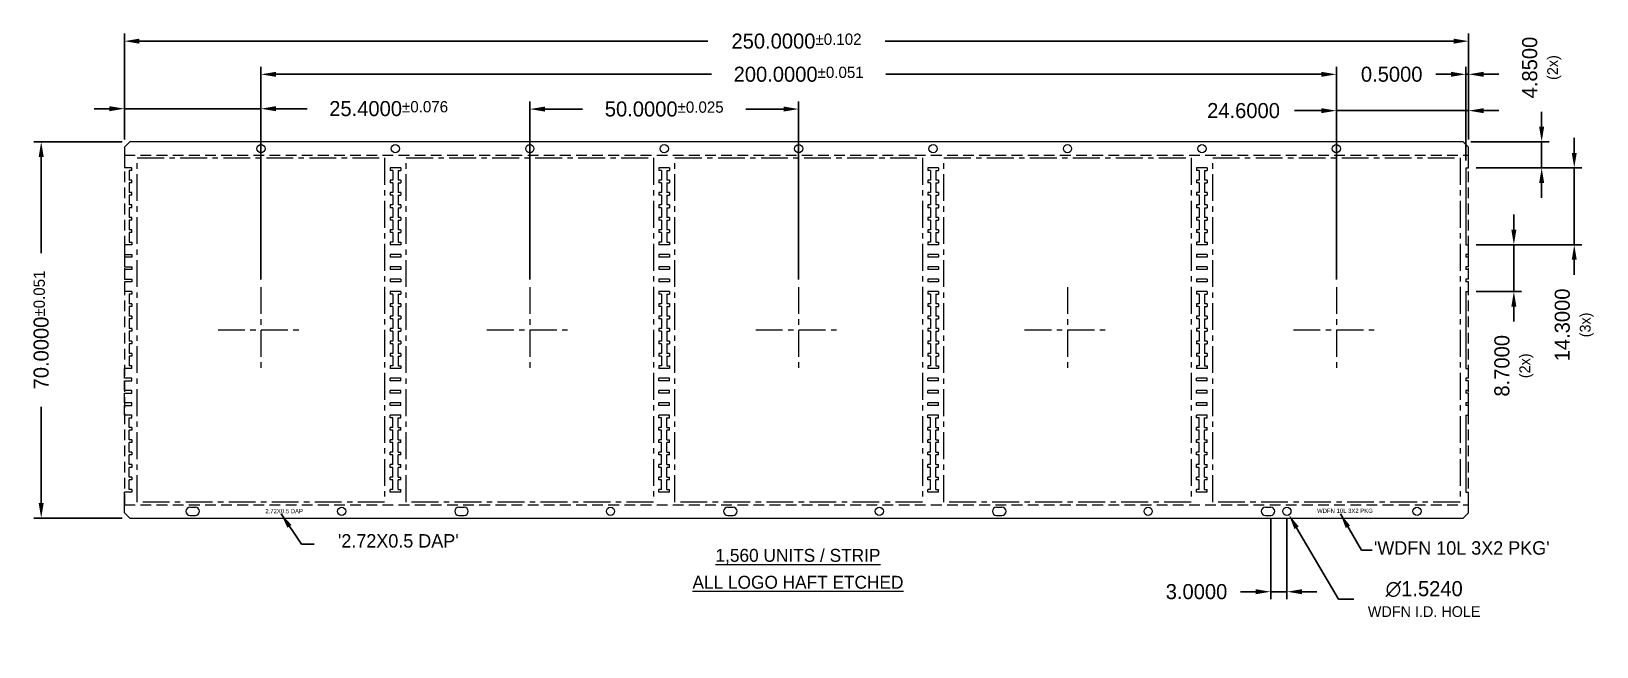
# Model space of a CAD drawing. Extents: x -228.5 to -155.7, y -30.9 to -2.2.
import ezdxf

# ---------------------------------------------------------------- set-up
doc = ezdxf.new("R2010")
doc.units = 0
doc.header["$MEASUREMENT"] = 0
doc.linetypes.add('CENTER', pattern=[2, 1.25, -0.25, 0.25, -0.25])
doc.linetypes.add('HIDDEN', pattern=[0.375, 0.25, -0.125])
for name, color, linetype, lineweight in [('Center', 1, 'Continuous', 5), ('Dim', 7, 'Continuous', 5), ('Haft_etch', 4, 'Continuous', 5), ('LF', 7, 'Continuous', 13), ('Mold', 5, 'Continuous', 15), ('Tape', 2, 'Continuous', 15)]:
    doc.layers.add(name, color=color, linetype=linetype, lineweight=lineweight)
doc.styles.get("Standard").update_dxf_attribs({"font": ''})
doc.styles.get('Standard').set_extended_font_data('SWRomns')
doc.dimstyles.new('0.25x', dxfattribs={"dimtxt": 0.7, "dimasz": 0.7, "dimexe": 0.35, "dimexo": 0.35, "dimgap": 0.35, "dimtad": 0, "dimdec": 4, "dimlfac": 4, "dimzin": 0, "dimdsep": 46, "dimtxsty": 'Standard', "dimcen": 0, "dimadec": 0, "dimazin": 0, "dimtfac": 1, "dimtdec": 4, "dimtmove": 0, "dimatfit": 1, "dimfxl": 1, "dimtolj": 1, "dimtzin": 0, "dimarcsym": 0})
doc.dimstyles.new('0.25X_ISO', dxfattribs={"dimtxt": 0.7, "dimasz": 0.7, "dimexe": 0.35, "dimexo": 0.35, "dimgap": 0.35, "dimtad": 0, "dimtih": 1, "dimtoh": 1, "dimdec": 4, "dimlfac": 4, "dimzin": 0, "dimdsep": 46, "dimtxsty": 'Standard', "dimcen": 0, "dimadec": 0, "dimazin": 0, "dimtfac": 1, "dimtdec": 4, "dimtofl": 0, "dimtmove": 0, "dimatfit": 1, "dimfxl": 1, "dimtolj": 1, "dimtzin": 0, "dimarcsym": 0})

msp = doc.modelspace()

# ---------------------------------------------------------------- texts
at = {"lineweight": 18, "insert": (-192.870398, -27.236794), "char_height": 0.6, "attachment_point": 5, "line_spacing_factor": 1.25}
msp.add_mtext('{\\L1,560 UNITS / STRIP\\PALL LOGO HAFT ETCHED}', dxfattribs=at)
at = {"layer": 'Dim', "char_height": 0.62500055}
for s, insert, attachment_point in [("'2.72X0.5 DAP'", (-208.644158, -25.620205), 3), ("'WDFN 10L 3X2 PKG'", (-166.091297, -25.950524), 1)]:
    msp.add_mtext(s, dxfattribs=dict(at, insert=insert, attachment_point=attachment_point))
at = {"layer": 'Haft_etch', "char_height": 0.20000018, "attachment_point": 5}
for s, insert in [('2.72X0.5 DAP', (-216.760708, -24.552289)), ('WDFN 10L 3X2 PKG', (-167.437676, -24.535379))]:
    msp.add_mtext(s, dxfattribs=dict(at, insert=insert))

# ---------------------------------------------------------------- blocks, each defined once
blk = doc.blocks.new('*D0')
at = {"layer": 'Defpoints', "color": 0, "transparency": 16777216}
for p in [(140.077, 134.887), (135.959, 117.387), (140.077, 117.387)]:
    blk.add_point(p, dxfattribs=at)
at = {"layer": 'Dim', "color": 0, "lineweight": -2, "transparency": 16777216}
for p, q in [((139.727, 134.887), (135.609, 134.887)), ((135.959, 134.187), (135.959, 129.708)), ((135.959, 118.087), (135.959, 122.565)), ((139.727, 117.387), (135.609, 117.387))]:
    blk.add_line(p, q, dxfattribs=at)
at = {"layer": 'Dim', "color": 0, "transparency": 16777216}
for points in [[(135.842, 134.187), (136.075, 134.187), (135.959, 134.887)], [(135.842, 118.087), (136.075, 118.087), (135.959, 117.387)]]:
    blk.add_solid(points, dxfattribs=at)
at = {"layer": 'Dim', "color": 0, "transparency": 16777216, "insert": (135.959, 126.137), "char_height": 0.7, "attachment_point": 5, "rotation": 90}
blk.add_mtext('\\A2;70.0000{\\H0.525000;±0.051}', dxfattribs=at)
blk = doc.blocks.new('*D1')
at = {"layer": 'Defpoints', "color": 0, "transparency": 16777216}
for p in [(146.177, 136.427), (139.827, 134.637), (146.177, 134.569)]:
    blk.add_point(p, dxfattribs=at)
at = {"layer": 'Dim', "color": 0, "lineweight": -2, "transparency": 16777216}
for p, q in [((139.127, 136.427), (138.427, 136.427)), ((139.827, 134.987), (139.827, 136.777)), ((139.827, 136.427), (146.177, 136.427)), ((146.177, 134.919), (146.177, 136.777)), ((146.877, 136.427), (148.319, 136.427))]:
    blk.add_line(p, q, dxfattribs=at)
at = {"layer": 'Dim', "color": 0, "transparency": 16777216}
for points in [[(139.127, 136.544), (139.127, 136.31), (139.827, 136.427)], [(146.877, 136.544), (146.877, 136.31), (146.177, 136.427)]]:
    blk.add_solid(points, dxfattribs=at)
at = {"layer": 'Dim', "color": 0, "transparency": 16777216, "insert": (152.114, 136.427), "char_height": 0.7, "attachment_point": 5}
blk.add_mtext('\\A2;25.4000{\\H0.525000;±0.076}', dxfattribs=at)
blk = doc.blocks.new('*D2')
at = {"layer": 'Defpoints', "color": 0, "transparency": 16777216}
for p in [(196.177, 138.025), (146.177, 128.133), (196.177, 128.133)]:
    blk.add_point(p, dxfattribs=at)
at = {"layer": 'Dim', "color": 0, "lineweight": -2, "transparency": 16777216}
for p, q in [((146.177, 128.483), (146.177, 138.375)), ((196.177, 128.483), (196.177, 138.375)), ((146.877, 138.025), (167.132, 138.025)), ((195.477, 138.025), (175.223, 138.025))]:
    blk.add_line(p, q, dxfattribs=at)
at = {"layer": 'Dim', "color": 0, "transparency": 16777216}
for points in [[(146.877, 138.142), (146.877, 137.908), (146.177, 138.025)], [(195.477, 138.142), (195.477, 137.908), (196.177, 138.025)]]:
    blk.add_solid(points, dxfattribs=at)
at = {"layer": 'Dim', "color": 0, "transparency": 16777216, "insert": (171.177, 138.025), "char_height": 0.7, "attachment_point": 5}
blk.add_mtext('\\A2;200.0000{\\H0.525000;±0.051}', dxfattribs=at)
blk = doc.blocks.new('*D3')
at = {"layer": 'Defpoints', "color": 0, "transparency": 16777216}
for p in [(171.177, 136.409), (158.677, 128.133), (171.177, 128.133)]:
    blk.add_point(p, dxfattribs=at)
at = {"layer": 'Dim', "color": 0, "lineweight": -2, "transparency": 16777216}
for p, q in [((158.677, 128.483), (158.677, 136.759)), ((159.377, 136.409), (161.134, 136.409)), ((170.477, 136.409), (168.721, 136.409)), ((171.177, 128.483), (171.177, 136.759))]:
    blk.add_line(p, q, dxfattribs=at)
at = {"layer": 'Dim', "color": 0, "transparency": 16777216}
for points in [[(159.377, 136.526), (159.377, 136.292), (158.677, 136.409)], [(170.477, 136.526), (170.477, 136.292), (171.177, 136.409)]]:
    blk.add_solid(points, dxfattribs=at)
at = {"layer": 'Dim', "color": 0, "transparency": 16777216, "insert": (164.927, 136.409), "char_height": 0.7, "attachment_point": 5}
blk.add_mtext('\\A2;50.0000{\\H0.525000;±0.025}', dxfattribs=at)
blk = doc.blocks.new('*D4')
at = {"layer": 'Defpoints', "color": 0, "transparency": 16777216}
for p in [(202.327, 139.566), (139.827, 134.637), (202.327, 134.637)]:
    blk.add_point(p, dxfattribs=at)
at = {"layer": 'Dim', "color": 0, "lineweight": -2, "transparency": 16777216}
for p, q in [((139.827, 134.987), (139.827, 139.916)), ((202.327, 134.987), (202.327, 139.916)), ((140.527, 139.566), (166.96, 139.566)), ((201.627, 139.566), (175.195, 139.566))]:
    blk.add_line(p, q, dxfattribs=at)
at = {"layer": 'Dim', "color": 0, "transparency": 16777216}
for points in [[(140.527, 139.683), (140.527, 139.449), (139.827, 139.566)], [(201.627, 139.683), (201.627, 139.449), (202.327, 139.566)]]:
    blk.add_solid(points, dxfattribs=at)
at = {"layer": 'Dim', "color": 0, "transparency": 16777216, "insert": (171.077, 139.566), "char_height": 0.7, "attachment_point": 5}
blk.add_mtext('\\A2;250.0000{\\H0.525000;±0.102}', dxfattribs=at)
blk = doc.blocks.new('*D5')
at = {"layer": 'Defpoints', "color": 0, "transparency": 16777216}
for p in [(202.327, 136.335), (202.327, 134.637), (196.177, 128.133)]:
    blk.add_point(p, dxfattribs=at)
at = {"layer": 'Dim', "color": 0, "lineweight": -2, "transparency": 16777216}
for p, q in [((195.477, 136.335), (194.238, 136.335)), ((196.177, 128.483), (196.177, 136.685)), ((202.327, 136.335), (196.177, 136.335)), ((202.327, 134.987), (202.327, 136.685)), ((203.027, 136.335), (203.727, 136.335))]:
    blk.add_line(p, q, dxfattribs=at)
at = {"layer": 'Dim', "color": 0, "transparency": 16777216}
for points in [[(195.477, 136.451), (195.477, 136.218), (196.177, 136.335)], [(203.027, 136.451), (203.027, 136.218), (202.327, 136.335)]]:
    blk.add_solid(points, dxfattribs=at)
at = {"layer": 'Dim', "color": 0, "transparency": 16777216, "insert": (191.861, 136.335), "char_height": 0.7, "attachment_point": 5}
blk.add_mtext('\\A1;24.6000', dxfattribs=at)
blk = doc.blocks.new('*D6')
at = {"layer": 'Defpoints', "color": 0, "transparency": 16777216}
for p in [(193.127, 117.704), (193.877, 117.704), (193.127, 113.966)]:
    blk.add_point(p, dxfattribs=at)
at = {"layer": 'Dim', "color": 0, "lineweight": -2, "transparency": 16777216}
for p, q in [((193.127, 117.354), (193.127, 113.616)), ((193.877, 117.354), (193.877, 113.616)), ((192.427, 113.966), (191.727, 113.966)), ((193.877, 113.966), (193.127, 113.966)), ((194.577, 113.966), (195.277, 113.966))]:
    blk.add_line(p, q, dxfattribs=at)
at = {"layer": 'Dim', "color": 0, "transparency": 16777216}
for points in [[(192.427, 114.082), (192.427, 113.849), (193.127, 113.966)], [(194.577, 114.082), (194.577, 113.849), (193.877, 113.966)]]:
    blk.add_solid(points, dxfattribs=at)
at = {"layer": 'Dim', "color": 0, "transparency": 16777216, "insert": (189.675, 113.966), "char_height": 0.7, "attachment_point": 5}
blk.add_mtext('\\A1;3.0000', dxfattribs=at)
blk = doc.blocks.new('*D7')
at = {"layer": 'Defpoints', "color": 0, "transparency": 16777216}
for p in [(202.077, 134.887), (202.327, 133.674), (205.723, 133.674)]:
    blk.add_point(p, dxfattribs=at)
at = {"layer": 'Dim', "color": 0, "lineweight": -2, "transparency": 16777216}
for p, q in [((205.723, 135.587), (205.723, 136.287)), ((202.427, 134.887), (206.073, 134.887)), ((205.723, 133.674), (205.723, 134.887)), ((202.677, 133.674), (206.073, 133.674)), ((205.723, 132.974), (205.723, 132.274))]:
    blk.add_line(p, q, dxfattribs=at)
at = {"layer": 'Dim', "color": 0, "transparency": 16777216}
for points in [[(205.606, 135.587), (205.839, 135.587), (205.723, 134.887)], [(205.606, 132.974), (205.839, 132.974), (205.723, 133.674)]]:
    blk.add_solid(points, dxfattribs=at)
at = {"layer": 'Dim', "color": 0, "transparency": 16777216, "insert": (205.723, 138.34), "char_height": 0.7, "attachment_point": 5, "rotation": 90}
blk.add_mtext('\\A1;4.8500\\P{\\H0.71429x;(2x)}', dxfattribs=at)
blk = doc.blocks.new('*D8')
at = {"layer": 'Defpoints', "color": 0, "transparency": 16777216}
for p in [(202.202, 138.026), (202.327, 134.637), (202.202, 133.674)]:
    blk.add_point(p, dxfattribs=at)
at = {"layer": 'Dim', "color": 0, "lineweight": -2, "transparency": 16777216}
for p, q in [((202.202, 134.024), (202.202, 138.376)), ((202.327, 134.987), (202.327, 138.376)), ((201.502, 138.026), (200.802, 138.026)), ((202.327, 138.026), (202.202, 138.026)), ((203.027, 138.026), (203.727, 138.026))]:
    blk.add_line(p, q, dxfattribs=at)
at = {"layer": 'Dim', "color": 0, "transparency": 16777216}
for points in [[(201.502, 138.143), (201.502, 137.909), (202.202, 138.026)], [(203.027, 138.143), (203.027, 137.909), (202.327, 138.026)]]:
    blk.add_solid(points, dxfattribs=at)
at = {"layer": 'Dim', "color": 0, "transparency": 16777216, "insert": (198.75, 138.026), "char_height": 0.7, "attachment_point": 5}
blk.add_mtext('\\A1;0.5000', dxfattribs=at)
blk = doc.blocks.new('*D9')
at = {"layer": 'Defpoints', "color": 0, "transparency": 16777216}
for p in [(202.327, 133.674), (202.327, 130.099), (207.238, 130.099)]:
    blk.add_point(p, dxfattribs=at)
at = {"layer": 'Dim', "color": 0, "lineweight": -2, "transparency": 16777216}
for p, q in [((207.238, 134.374), (207.238, 135.074)), ((202.677, 133.674), (207.588, 133.674)), ((207.238, 133.674), (207.238, 130.099)), ((202.677, 130.099), (207.588, 130.099)), ((207.238, 129.399), (207.238, 128.699))]:
    blk.add_line(p, q, dxfattribs=at)
at = {"layer": 'Dim', "color": 0, "transparency": 16777216}
for points in [[(207.121, 134.374), (207.354, 134.374), (207.238, 133.674)], [(207.121, 129.399), (207.354, 129.399), (207.238, 130.099)]]:
    blk.add_solid(points, dxfattribs=at)
at = {"layer": 'Dim', "color": 0, "transparency": 16777216, "insert": (207.238, 126.372), "char_height": 0.7, "attachment_point": 5, "rotation": 90}
blk.add_mtext('\\A1;14.3000\\P{\\H0.71429x;(3x)}', dxfattribs=at)
blk = doc.blocks.new('*D10')
at = {"layer": 'Defpoints', "color": 0, "transparency": 16777216}
for p in [(202.327, 130.099), (202.327, 127.924), (204.431, 127.924)]:
    blk.add_point(p, dxfattribs=at)
at = {"layer": 'Dim', "color": 0, "lineweight": -2, "transparency": 16777216}
for p, q in [((204.431, 130.799), (204.431, 131.499)), ((202.677, 130.099), (204.781, 130.099)), ((204.431, 130.099), (204.431, 127.924)), ((202.677, 127.924), (204.781, 127.924)), ((204.431, 127.224), (204.431, 126.524))]:
    blk.add_line(p, q, dxfattribs=at)
at = {"layer": 'Dim', "color": 0, "transparency": 16777216}
for points in [[(204.314, 130.799), (204.548, 130.799), (204.431, 130.099)], [(204.314, 127.224), (204.548, 127.224), (204.431, 127.924)]]:
    blk.add_solid(points, dxfattribs=at)
at = {"layer": 'Dim', "color": 0, "transparency": 16777216, "insert": (204.431, 124.472), "char_height": 0.7, "attachment_point": 5, "rotation": 90}
blk.add_mtext('\\A1;8.7000\\P{\\H0.71429x;(2x)}', dxfattribs=at)
blk = doc.blocks.new('*D11')
at = {"layer": 'Defpoints', "color": 0, "transparency": 16777216}
for p in [(193.781, 117.868), (193.974, 117.54)]:
    blk.add_point(p, dxfattribs=at)
at = {"layer": 'Dim', "color": 0, "lineweight": -2, "transparency": 16777216}
for p, q in [((194.33, 116.937), (196.284, 113.622)), ((196.284, 113.622), (196.984, 113.622))]:
    blk.add_line(p, q, dxfattribs=at)
at = {"layer": 'Dim', "color": 0, "transparency": 16777216}
blk.add_solid([(194.43, 116.997), (194.229, 116.878), (193.974, 117.54)], dxfattribs=at)
at = {"layer": 'Dim', "color": 0, "transparency": 16777216, "insert": (200.26, 113.622), "char_height": 0.7, "attachment_point": 5}
blk.add_mtext('\\A1;∅1.5240\\P{\\H0.71429x;WDFN I.D. HOLE}', dxfattribs=at)

# ---------------------------------------------------------------- dimensions: what is measured, and where the dimension line sits
at = {"layer": 'Dim'}
for base, p1, p2, override, picture, middle in [((-161.687186, -2.698005), (-224.187186, -7.627113), (-161.687186, -7.627113), {"dimtol": 1, "dimtp": 0.1016, "dimtm": 0.1016, "dimtfac": 0.75, "dimtdec": 3, "dimtolj": 2}, '*D4', (-192.937186, -2.698005)), ((-167.837186, -4.238831), (-217.837186, -14.13134), (-167.837186, -14.13134), {"dimtol": 1, "dimtp": 0.0508, "dimtm": 0.0508, "dimtfac": 0.75, "dimtdec": 3, "dimtolj": 2}, '*D2', (-192.837186, -4.238831)), ((-192.837186, -5.855002), (-205.337186, -14.13134), (-192.837186, -14.13134), {"dimtol": 1, "dimtp": 0.0254, "dimtm": 0.0254, "dimtfac": 0.75, "dimtdec": 3, "dimtolj": 2}, '*D3', (-199.087186, -5.855002))]:
    dim = msp.add_linear_dim(base=base, p1=p1, p2=p2, dimstyle='0.25x', override=override, dxfattribs=at)
    dim.commit()
    dim.dimension.update_dxf_attribs({"geometry": picture, "text_midpoint": middle, "insert": (-364.014654, -142.263975)})
for base, p1, p2, text, picture, middle in [((-158.291963, -8.589613), (-161.937186, -7.377113), (-161.687186, -8.589613), '<>\\P{\\H0.71429x;(2x)}', '*D7', (-158.291963, -3.92404)), ((-156.776953, -12.164613), (-161.687186, -8.589613), (-161.687186, -12.164613), '<>\\P{\\H0.71429x;(3x)}', '*D9', (-156.776953, -15.892406))]:
    dim = msp.add_linear_dim(base=base, p1=p1, p2=p2, angle=90, text=text, dimstyle='0.25x', dxfattribs=at)
    dim.commit()
    dim.dimension.update_dxf_attribs({"geometry": picture, "text_midpoint": middle, "dimtype": 128, "insert": (-364.014654, -142.263975)})
for base, p1, p2, picture, middle in [((-161.812186, -4.237931), (-161.687186, -7.627113), (-161.812186, -8.589613), '*D8', (-165.264769, -4.237931)), ((-170.887186, -28.298392), (-170.137186, -24.559613), (-170.887186, -24.559613), '*D6', (-174.339769, -28.298392))]:
    dim = msp.add_linear_dim(base=base, p1=p1, p2=p2, dimstyle='0.25x', dxfattribs=at)
    dim.commit()
    dim.dimension.update_dxf_attribs({"geometry": picture, "text_midpoint": middle, "insert": (-364.014654, -142.263975)})
dim = msp.add_linear_dim(base=(-217.837186, -5.837122), p1=(-224.187186, -7.627113), p2=(-217.837186, -7.694613), dimstyle='0.25x', override={"dimtol": 1, "dimtp": 0.076, "dimtm": 0.076, "dimtfac": 0.75, "dimtdec": 3, "dimtolj": 2}, dxfattribs=at)
dim.commit()
dim.dimension.update_dxf_attribs({"geometry": '*D1', "text_midpoint": (-211.901012, -5.837122), "dimtype": 128, "insert": (-364.014654, -142.263975)})
dim = msp.add_linear_dim(base=(-161.687186, -5.929419), p1=(-167.837186, -14.13134), p2=(-161.687186, -7.627113), dimstyle='0.25x', dxfattribs=at)
dim.commit()
dim.dimension.update_dxf_attribs({"geometry": '*D5', "text_midpoint": (-172.153387, -5.929419), "dimtype": 128, "insert": (-364.014654, -142.263975)})
dim = msp.add_linear_dim(base=(-228.056039, -24.877113), p1=(-223.937186, -7.377113), p2=(-223.937186, -24.877113), angle=90, dimstyle='0.25x', override={"dimgap": 0.2, "dimtol": 1, "dimlim": 0, "dimtp": 0.0508, "dimtm": 0.0508, "dimtfac": 0.75, "dimtdec": 3, "dimtolj": 2}, dxfattribs=at)
dim.commit()
dim.dimension.update_dxf_attribs({"geometry": '*D0', "text_midpoint": (-228.056039, -16.127113), "insert": (-364.014654, -142.263975)})
dim = msp.add_linear_dim(base=(-159.583547, -14.339613), p1=(-161.687186, -12.164613), p2=(-161.687186, -14.339613), angle=90, text='<>\\P{\\H0.71429x;(2x)}', dimstyle='0.25x', dxfattribs=at)
dim.commit()
dim.dimension.update_dxf_attribs({"geometry": '*D10', "text_midpoint": (-159.583547, -17.792197), "insert": (-364.014654, -142.263975)})
dim = msp.add_diameter_dim_2p(p1=(-170.233933, -24.395509), p2=(-170.040438, -24.723717), text='<>\\P{\\H0.71429x;WDFN I.D. HOLE}', dimstyle='0.25X_ISO', dxfattribs=at)
dim.commit()
dim.dimension.update_dxf_attribs({"geometry": '*D11', "text_midpoint": (-163.7547, -28.641516), "dimtype": 131, "insert": (-364.014654, -142.263975)})

# ---------------------------------------------------------------- linework, layer by layer
at = {"layer": 'Center', "linetype": 'CENTER'}
for p, q in [((-217.837186, -14.13134), (-217.837186, -18.122886)), ((-205.337186, -14.13134), (-205.337186, -18.122886)), ((-192.837186, -14.13134), (-192.837186, -18.122886)), ((-180.337186, -14.13134), (-180.337186, -18.122886)), ((-167.837186, -14.13134), (-167.837186, -18.122886)), ((-219.832959, -16.127113), (-215.841413, -16.127113)), ((-207.332959, -16.127113), (-203.341413, -16.127113)), ((-194.832959, -16.127113), (-190.841413, -16.127113)), ((-182.332959, -16.127113), (-178.341413, -16.127113)), ((-169.832959, -16.127113), (-165.841413, -16.127113))]:
    msp.add_line(p, q, dxfattribs=at)
at = {"layer": 'LF'}
for p, q in [((-224.187186, -7.627113), (-223.937186, -7.377113)), ((-224.187186, -7.627113), (-224.187186, -8.589613)), ((-161.937186, -7.377113), (-223.937186, -7.377113)), ((-161.687186, -7.627113), (-161.937186, -7.377113)), ((-161.687186, -8.589613), (-161.687186, -7.627113)), ((-223.837186, -8.589613), (-224.187186, -8.589613)), ((-223.837186, -8.714613), (-223.962186, -8.714613)), ((-223.962186, -8.714613), (-223.962186, -9.164613)), ((-223.837186, -8.714613), (-223.837186, -8.589613)), ((-211.337186, -8.589613), (-211.837186, -8.589613)), ((-211.837186, -8.589613), (-211.837186, -8.714613)), ((-211.712186, -8.714613), (-211.837186, -8.714613)), ((-211.712186, -8.714613), (-211.712186, -9.164613)), ((-211.462186, -8.714613), (-211.462186, -9.164613)), ((-211.462186, -8.714613), (-211.337186, -8.714613)), ((-211.337186, -8.589613), (-211.337186, -8.714613)), ((-198.837186, -8.589613), (-199.337186, -8.589613)), ((-199.337186, -8.589613), (-199.337186, -8.714613)), ((-199.212186, -8.714613), (-199.337186, -8.714613)), ((-199.212186, -8.714613), (-199.212186, -9.164613)), ((-198.962186, -8.714613), (-198.962186, -9.164613)), ((-198.962186, -8.714613), (-198.837186, -8.714613)), ((-198.837186, -8.589613), (-198.837186, -8.714613)), ((-186.337186, -8.589613), (-186.837186, -8.589613)), ((-186.837186, -8.589613), (-186.837186, -8.714613)), ((-186.712186, -8.714613), (-186.837186, -8.714613)), ((-186.712186, -8.714613), (-186.712186, -9.164613)), ((-186.462186, -8.714613), (-186.462186, -9.164613)), ((-186.462186, -8.714613), (-186.337186, -8.714613)), ((-186.337186, -8.589613), (-186.337186, -8.714613)), ((-173.837186, -8.589613), (-174.337186, -8.589613)), ((-174.337186, -8.589613), (-174.337186, -8.714613)), ((-174.212186, -8.714613), (-174.337186, -8.714613)), ((-174.212186, -8.714613), (-174.212186, -9.164613)), ((-173.962186, -8.714613), (-173.962186, -9.164613)), ((-173.962186, -8.714613), (-173.837186, -8.714613)), ((-173.837186, -8.589613), (-173.837186, -8.714613)), ((-161.812186, -8.589613), (-161.812186, -12.164613)), ((-161.812186, -8.589613), (-161.687186, -8.589613)), ((-223.837186, -9.164613), (-223.962186, -9.164613)), ((-223.962186, -9.289613), (-223.962186, -9.739613)), ((-223.837186, -9.289613), (-223.962186, -9.289613)), ((-223.837186, -9.289613), (-223.837186, -9.164613)), ((-211.712186, -9.164613), (-211.837186, -9.164613)), ((-211.837186, -9.164613), (-211.837186, -9.289613)), ((-211.712186, -9.289613), (-211.837186, -9.289613)), ((-211.712186, -9.289613), (-211.712186, -9.739613)), ((-211.337186, -9.164613), (-211.462186, -9.164613)), ((-211.462186, -9.289613), (-211.462186, -9.739613)), ((-211.462186, -9.289613), (-211.337186, -9.289613)), ((-211.337186, -9.164613), (-211.337186, -9.289613)), ((-199.212186, -9.164613), (-199.337186, -9.164613)), ((-199.337186, -9.164613), (-199.337186, -9.289613)), ((-199.212186, -9.289613), (-199.337186, -9.289613)), ((-199.212186, -9.289613), (-199.212186, -9.739613)), ((-198.837186, -9.164613), (-198.962186, -9.164613)), ((-198.962186, -9.289613), (-198.962186, -9.739613)), ((-198.962186, -9.289613), (-198.837186, -9.289613)), ((-198.837186, -9.164613), (-198.837186, -9.289613)), ((-186.712186, -9.164613), (-186.837186, -9.164613)), ((-186.837186, -9.164613), (-186.837186, -9.289613)), ((-186.712186, -9.289613), (-186.837186, -9.289613)), ((-186.712186, -9.289613), (-186.712186, -9.739613)), ((-186.337186, -9.164613), (-186.462186, -9.164613)), ((-186.462186, -9.289613), (-186.462186, -9.739613)), ((-186.462186, -9.289613), (-186.337186, -9.289613)), ((-186.337186, -9.164613), (-186.337186, -9.289613)), ((-174.212186, -9.164613), (-174.337186, -9.164613)), ((-174.337186, -9.164613), (-174.337186, -9.289613)), ((-174.212186, -9.289613), (-174.337186, -9.289613)), ((-174.212186, -9.289613), (-174.212186, -9.739613)), ((-173.837186, -9.164613), (-173.962186, -9.164613)), ((-173.962186, -9.289613), (-173.962186, -9.739613)), ((-173.962186, -9.289613), (-173.837186, -9.289613)), ((-173.837186, -9.164613), (-173.837186, -9.289613)), ((-223.837186, -9.739613), (-223.962186, -9.739613)), ((-223.962186, -9.864613), (-223.962186, -10.314613)), ((-223.837186, -9.864613), (-223.962186, -9.864613)), ((-223.837186, -9.864613), (-223.837186, -9.739613)), ((-211.712186, -9.739613), (-211.837186, -9.739613)), ((-211.837186, -9.739613), (-211.837186, -9.864613)), ((-211.712186, -9.864613), (-211.837186, -9.864613)), ((-211.712186, -9.864613), (-211.712186, -10.314613)), ((-211.337186, -9.739613), (-211.462186, -9.739613)), ((-211.462186, -9.864613), (-211.462186, -10.314613)), ((-211.462186, -9.864613), (-211.337186, -9.864613)), ((-211.337186, -9.739613), (-211.337186, -9.864613)), ((-199.212186, -9.739613), (-199.337186, -9.739613)), ((-199.337186, -9.739613), (-199.337186, -9.864613)), ((-199.212186, -9.864613), (-199.337186, -9.864613)), ((-199.212186, -9.864613), (-199.212186, -10.314613)), ((-198.837186, -9.739613), (-198.962186, -9.739613)), ((-198.962186, -9.864613), (-198.962186, -10.314613)), ((-198.962186, -9.864613), (-198.837186, -9.864613)), ((-198.837186, -9.739613), (-198.837186, -9.864613)), ((-186.712186, -9.739613), (-186.837186, -9.739613)), ((-186.837186, -9.739613), (-186.837186, -9.864613)), ((-186.712186, -9.864613), (-186.837186, -9.864613)), ((-186.712186, -9.864613), (-186.712186, -10.314613)), ((-186.337186, -9.739613), (-186.462186, -9.739613)), ((-186.462186, -9.864613), (-186.462186, -10.314613)), ((-186.462186, -9.864613), (-186.337186, -9.864613)), ((-186.337186, -9.739613), (-186.337186, -9.864613)), ((-174.212186, -9.739613), (-174.337186, -9.739613)), ((-174.337186, -9.739613), (-174.337186, -9.864613)), ((-174.212186, -9.864613), (-174.337186, -9.864613)), ((-174.212186, -9.864613), (-174.212186, -10.314613)), ((-173.837186, -9.739613), (-173.962186, -9.739613)), ((-173.962186, -9.864613), (-173.962186, -10.314613)), ((-173.962186, -9.864613), (-173.837186, -9.864613)), ((-173.837186, -9.739613), (-173.837186, -9.864613)), ((-223.837186, -10.314613), (-223.962186, -10.314613)), ((-223.962186, -10.439613), (-223.962186, -10.889613)), ((-223.837186, -10.439613), (-223.962186, -10.439613)), ((-223.837186, -10.889613), (-223.962186, -10.889613)), ((-223.837186, -10.439613), (-223.837186, -10.314613)), ((-223.837186, -11.014613), (-223.837186, -10.889613)), ((-211.712186, -10.314613), (-211.837186, -10.314613)), ((-211.837186, -10.314613), (-211.837186, -10.439613)), ((-211.712186, -10.439613), (-211.837186, -10.439613)), ((-211.712186, -10.889613), (-211.837186, -10.889613)), ((-211.837186, -10.889613), (-211.837186, -11.014613)), ((-211.712186, -10.439613), (-211.712186, -10.889613)), ((-211.337186, -10.314613), (-211.462186, -10.314613)), ((-211.462186, -10.439613), (-211.462186, -10.889613)), ((-211.462186, -10.439613), (-211.337186, -10.439613)), ((-211.337186, -10.889613), (-211.462186, -10.889613)), ((-211.337186, -10.314613), (-211.337186, -10.439613)), ((-211.337186, -10.889613), (-211.337186, -11.014613)), ((-199.212186, -10.314613), (-199.337186, -10.314613)), ((-199.337186, -10.314613), (-199.337186, -10.439613)), ((-199.212186, -10.439613), (-199.337186, -10.439613)), ((-199.212186, -10.889613), (-199.337186, -10.889613)), ((-199.337186, -10.889613), (-199.337186, -11.014613)), ((-199.212186, -10.439613), (-199.212186, -10.889613)), ((-198.837186, -10.314613), (-198.962186, -10.314613)), ((-198.962186, -10.439613), (-198.962186, -10.889613)), ((-198.962186, -10.439613), (-198.837186, -10.439613)), ((-198.837186, -10.889613), (-198.962186, -10.889613)), ((-198.837186, -10.314613), (-198.837186, -10.439613)), ((-198.837186, -10.889613), (-198.837186, -11.014613)), ((-186.712186, -10.314613), (-186.837186, -10.314613)), ((-186.837186, -10.314613), (-186.837186, -10.439613)), ((-186.712186, -10.439613), (-186.837186, -10.439613)), ((-186.712186, -10.889613), (-186.837186, -10.889613)), ((-186.837186, -10.889613), (-186.837186, -11.014613)), ((-186.712186, -10.439613), (-186.712186, -10.889613)), ((-186.337186, -10.314613), (-186.462186, -10.314613)), ((-186.462186, -10.439613), (-186.462186, -10.889613)), ((-186.462186, -10.439613), (-186.337186, -10.439613)), ((-186.337186, -10.889613), (-186.462186, -10.889613)), ((-186.337186, -10.314613), (-186.337186, -10.439613)), ((-186.337186, -10.889613), (-186.337186, -11.014613)), ((-174.212186, -10.314613), (-174.337186, -10.314613)), ((-174.337186, -10.314613), (-174.337186, -10.439613)), ((-174.212186, -10.439613), (-174.337186, -10.439613)), ((-174.212186, -10.889613), (-174.337186, -10.889613)), ((-174.337186, -10.889613), (-174.337186, -11.014613)), ((-174.212186, -10.439613), (-174.212186, -10.889613)), ((-173.837186, -10.314613), (-173.962186, -10.314613)), ((-173.962186, -10.439613), (-173.962186, -10.889613)), ((-173.962186, -10.439613), (-173.837186, -10.439613)), ((-173.837186, -10.889613), (-173.962186, -10.889613)), ((-173.837186, -10.314613), (-173.837186, -10.439613)), ((-173.837186, -10.889613), (-173.837186, -11.014613)), ((-223.962186, -11.014613), (-223.962186, -11.464613)), ((-223.837186, -11.014613), (-223.962186, -11.014613)), ((-223.837186, -11.464613), (-223.962186, -11.464613)), ((-223.962186, -11.589613), (-223.962186, -12.039613)), ((-223.837186, -11.589613), (-223.962186, -11.589613)), ((-223.837186, -11.589613), (-223.837186, -11.464613)), ((-211.712186, -11.014613), (-211.837186, -11.014613)), ((-211.712186, -11.464613), (-211.837186, -11.464613)), ((-211.837186, -11.464613), (-211.837186, -11.589613)), ((-211.712186, -11.589613), (-211.837186, -11.589613)), ((-211.712186, -11.014613), (-211.712186, -11.464613)), ((-211.712186, -11.589613), (-211.712186, -12.039613)), ((-211.462186, -11.014613), (-211.462186, -11.464613)), ((-211.462186, -11.014613), (-211.337186, -11.014613)), ((-211.337186, -11.464613), (-211.462186, -11.464613)), ((-211.462186, -11.589613), (-211.462186, -12.039613)), ((-211.462186, -11.589613), (-211.337186, -11.589613)), ((-211.337186, -11.464613), (-211.337186, -11.589613)), ((-199.212186, -11.014613), (-199.337186, -11.014613)), ((-199.212186, -11.464613), (-199.337186, -11.464613)), ((-199.337186, -11.464613), (-199.337186, -11.589613)), ((-199.212186, -11.589613), (-199.337186, -11.589613)), ((-199.212186, -11.014613), (-199.212186, -11.464613)), ((-199.212186, -11.589613), (-199.212186, -12.039613)), ((-198.962186, -11.014613), (-198.962186, -11.464613)), ((-198.962186, -11.014613), (-198.837186, -11.014613)), ((-198.837186, -11.464613), (-198.962186, -11.464613)), ((-198.962186, -11.589613), (-198.962186, -12.039613)), ((-198.962186, -11.589613), (-198.837186, -11.589613)), ((-198.837186, -11.464613), (-198.837186, -11.589613)), ((-186.712186, -11.014613), (-186.837186, -11.014613)), ((-186.712186, -11.464613), (-186.837186, -11.464613)), ((-186.837186, -11.464613), (-186.837186, -11.589613)), ((-186.712186, -11.589613), (-186.837186, -11.589613)), ((-186.712186, -11.014613), (-186.712186, -11.464613)), ((-186.712186, -11.589613), (-186.712186, -12.039613)), ((-186.462186, -11.014613), (-186.462186, -11.464613)), ((-186.462186, -11.014613), (-186.337186, -11.014613)), ((-186.337186, -11.464613), (-186.462186, -11.464613)), ((-186.462186, -11.589613), (-186.462186, -12.039613)), ((-186.462186, -11.589613), (-186.337186, -11.589613)), ((-186.337186, -11.464613), (-186.337186, -11.589613)), ((-174.212186, -11.014613), (-174.337186, -11.014613)), ((-174.212186, -11.464613), (-174.337186, -11.464613)), ((-174.337186, -11.464613), (-174.337186, -11.589613)), ((-174.212186, -11.589613), (-174.337186, -11.589613)), ((-174.212186, -11.014613), (-174.212186, -11.464613)), ((-174.212186, -11.589613), (-174.212186, -12.039613)), ((-173.962186, -11.014613), (-173.962186, -11.464613)), ((-173.962186, -11.014613), (-173.837186, -11.014613)), ((-173.837186, -11.464613), (-173.962186, -11.464613)), ((-173.962186, -11.589613), (-173.962186, -12.039613)), ((-173.962186, -11.589613), (-173.837186, -11.589613)), ((-173.837186, -11.464613), (-173.837186, -11.589613)), ((-223.837186, -12.164613), (-224.187186, -12.164613)), ((-224.187186, -12.164613), (-224.187186, -12.614613)), ((-223.962186, -12.039613), (-223.837186, -12.039613)), ((-223.837186, -12.039613), (-223.837186, -12.164613)), ((-211.712186, -12.039613), (-211.837186, -12.039613)), ((-211.837186, -12.039613), (-211.837186, -12.164613)), ((-211.337186, -12.164613), (-211.837186, -12.164613)), ((-211.462186, -12.039613), (-211.337186, -12.039613)), ((-211.337186, -12.039613), (-211.337186, -12.164613)), ((-199.212186, -12.039613), (-199.337186, -12.039613)), ((-199.337186, -12.039613), (-199.337186, -12.164613)), ((-198.837186, -12.164613), (-199.337186, -12.164613)), ((-198.962186, -12.039613), (-198.837186, -12.039613)), ((-198.837186, -12.039613), (-198.837186, -12.164613)), ((-186.712186, -12.039613), (-186.837186, -12.039613)), ((-186.837186, -12.039613), (-186.837186, -12.164613)), ((-186.337186, -12.164613), (-186.837186, -12.164613)), ((-186.462186, -12.039613), (-186.337186, -12.039613)), ((-186.337186, -12.039613), (-186.337186, -12.164613)), ((-174.212186, -12.039613), (-174.337186, -12.039613)), ((-174.337186, -12.039613), (-174.337186, -12.164613)), ((-173.837186, -12.164613), (-174.337186, -12.164613)), ((-173.962186, -12.039613), (-173.837186, -12.039613)), ((-173.837186, -12.039613), (-173.837186, -12.164613)), ((-161.812186, -12.164613), (-161.687186, -12.164613)), ((-161.687186, -12.614613), (-161.687186, -12.164613)), ((-224.187186, -12.614613), (-223.837186, -12.614613)), ((-224.187186, -12.739613), (-224.187186, -13.189613)), ((-223.837186, -12.739613), (-224.187186, -12.739613)), ((-223.837186, -12.614613), (-223.837186, -12.739613)), ((-211.337186, -12.614613), (-211.837186, -12.614613)), ((-211.837186, -12.614613), (-211.837186, -12.739613)), ((-211.337186, -12.739613), (-211.837186, -12.739613)), ((-211.337186, -12.614613), (-211.337186, -12.739613)), ((-198.837186, -12.614613), (-199.337186, -12.614613)), ((-199.337186, -12.614613), (-199.337186, -12.739613)), ((-198.837186, -12.739613), (-199.337186, -12.739613)), ((-198.837186, -12.614613), (-198.837186, -12.739613)), ((-186.337186, -12.614613), (-186.837186, -12.614613)), ((-186.837186, -12.614613), (-186.837186, -12.739613)), ((-186.337186, -12.739613), (-186.837186, -12.739613)), ((-186.337186, -12.614613), (-186.337186, -12.739613)), ((-173.837186, -12.614613), (-174.337186, -12.614613)), ((-174.337186, -12.614613), (-174.337186, -12.739613)), ((-173.837186, -12.739613), (-174.337186, -12.739613)), ((-173.837186, -12.614613), (-173.837186, -12.739613)), ((-161.687186, -12.614613), (-161.812186, -12.614613)), ((-161.812186, -12.614613), (-161.812186, -12.739613)), ((-161.687186, -12.739613), (-161.812186, -12.739613)), ((-161.687186, -13.189613), (-161.687186, -12.739613)), ((-224.187186, -13.189613), (-223.837186, -13.189613)), ((-224.187186, -13.314613), (-224.187186, -13.764613)), ((-223.837186, -13.314613), (-224.187186, -13.314613)), ((-224.187186, -13.764613), (-223.837186, -13.764613)), ((-223.837186, -13.189613), (-223.837186, -13.314613)), ((-223.837186, -13.764613), (-223.837186, -13.889613)), ((-211.337186, -13.189613), (-211.837186, -13.189613)), ((-211.837186, -13.189613), (-211.837186, -13.314613)), ((-211.337186, -13.314613), (-211.837186, -13.314613)), ((-211.337186, -13.764613), (-211.837186, -13.764613)), ((-211.837186, -13.764613), (-211.837186, -13.889613)), ((-211.337186, -13.189613), (-211.337186, -13.314613)), ((-211.337186, -13.764613), (-211.337186, -13.889613)), ((-198.837186, -13.189613), (-199.337186, -13.189613)), ((-199.337186, -13.189613), (-199.337186, -13.314613)), ((-198.837186, -13.314613), (-199.337186, -13.314613)), ((-198.837186, -13.764613), (-199.337186, -13.764613)), ((-199.337186, -13.764613), (-199.337186, -13.889613)), ((-198.837186, -13.189613), (-198.837186, -13.314613)), ((-198.837186, -13.764613), (-198.837186, -13.889613)), ((-186.337186, -13.189613), (-186.837186, -13.189613)), ((-186.837186, -13.189613), (-186.837186, -13.314613)), ((-186.337186, -13.314613), (-186.837186, -13.314613)), ((-186.337186, -13.764613), (-186.837186, -13.764613)), ((-186.837186, -13.764613), (-186.837186, -13.889613)), ((-186.337186, -13.189613), (-186.337186, -13.314613)), ((-186.337186, -13.764613), (-186.337186, -13.889613)), ((-173.837186, -13.189613), (-174.337186, -13.189613)), ((-174.337186, -13.189613), (-174.337186, -13.314613)), ((-173.837186, -13.314613), (-174.337186, -13.314613)), ((-173.837186, -13.764613), (-174.337186, -13.764613)), ((-174.337186, -13.764613), (-174.337186, -13.889613)), ((-173.837186, -13.189613), (-173.837186, -13.314613)), ((-173.837186, -13.764613), (-173.837186, -13.889613)), ((-161.687186, -13.189613), (-161.812186, -13.189613)), ((-161.812186, -13.189613), (-161.812186, -13.314613)), ((-161.687186, -13.314613), (-161.812186, -13.314613)), ((-161.687186, -13.764613), (-161.812186, -13.764613)), ((-161.812186, -13.764613), (-161.812186, -13.889613)), ((-161.687186, -13.764613), (-161.687186, -13.314613)), ((-224.187186, -13.889613), (-224.187186, -14.339613)), ((-223.837186, -13.889613), (-224.187186, -13.889613)), ((-223.837186, -14.339613), (-224.187186, -14.339613)), ((-223.962186, -14.464613), (-223.962186, -14.914613)), ((-223.837186, -14.464613), (-223.962186, -14.464613)), ((-223.837186, -14.339613), (-223.837186, -14.464613)), ((-211.337186, -13.889613), (-211.837186, -13.889613)), ((-211.337186, -14.339613), (-211.837186, -14.339613)), ((-211.837186, -14.339613), (-211.837186, -14.464613)), ((-211.712186, -14.464613), (-211.837186, -14.464613)), ((-211.712186, -14.464613), (-211.712186, -14.914613)), ((-211.462186, -14.464613), (-211.462186, -14.914613)), ((-211.462186, -14.464613), (-211.337186, -14.464613)), ((-211.337186, -14.339613), (-211.337186, -14.464613)), ((-198.837186, -13.889613), (-199.337186, -13.889613)), ((-198.837186, -14.339613), (-199.337186, -14.339613)), ((-199.337186, -14.339613), (-199.337186, -14.464613)), ((-199.212186, -14.464613), (-199.337186, -14.464613)), ((-199.212186, -14.464613), (-199.212186, -14.914613)), ((-198.962186, -14.464613), (-198.962186, -14.914613)), ((-198.962186, -14.464613), (-198.837186, -14.464613)), ((-198.837186, -14.339613), (-198.837186, -14.464613)), ((-186.337186, -13.889613), (-186.837186, -13.889613)), ((-186.337186, -14.339613), (-186.837186, -14.339613)), ((-186.837186, -14.339613), (-186.837186, -14.464613)), ((-186.712186, -14.464613), (-186.837186, -14.464613)), ((-186.712186, -14.464613), (-186.712186, -14.914613)), ((-186.462186, -14.464613), (-186.462186, -14.914613)), ((-186.462186, -14.464613), (-186.337186, -14.464613)), ((-186.337186, -14.339613), (-186.337186, -14.464613)), ((-173.837186, -13.889613), (-174.337186, -13.889613)), ((-173.837186, -14.339613), (-174.337186, -14.339613)), ((-174.337186, -14.339613), (-174.337186, -14.464613)), ((-174.212186, -14.464613), (-174.337186, -14.464613)), ((-174.212186, -14.464613), (-174.212186, -14.914613)), ((-173.962186, -14.464613), (-173.962186, -14.914613)), ((-173.962186, -14.464613), (-173.837186, -14.464613)), ((-173.837186, -14.339613), (-173.837186, -14.464613)), ((-161.687186, -13.889613), (-161.812186, -13.889613)), ((-161.812186, -14.339613), (-161.812186, -17.914613)), ((-161.812186, -14.339613), (-161.687186, -14.339613)), ((-161.687186, -14.339613), (-161.687186, -13.889613)), ((-223.837186, -14.914613), (-223.962186, -14.914613)), ((-223.962186, -15.039613), (-223.962186, -15.489613)), ((-223.837186, -15.039613), (-223.962186, -15.039613)), ((-223.837186, -14.914613), (-223.837186, -15.039613)), ((-211.712186, -14.914613), (-211.837186, -14.914613)), ((-211.837186, -14.914613), (-211.837186, -15.039613)), ((-211.712186, -15.039613), (-211.837186, -15.039613)), ((-211.712186, -15.039613), (-211.712186, -15.489613)), ((-211.337186, -14.914613), (-211.462186, -14.914613)), ((-211.462186, -15.039613), (-211.462186, -15.489613)), ((-211.462186, -15.039613), (-211.337186, -15.039613)), ((-211.337186, -14.914613), (-211.337186, -15.039613)), ((-199.212186, -14.914613), (-199.337186, -14.914613)), ((-199.337186, -14.914613), (-199.337186, -15.039613)), ((-199.212186, -15.039613), (-199.337186, -15.039613)), ((-199.212186, -15.039613), (-199.212186, -15.489613)), ((-198.837186, -14.914613), (-198.962186, -14.914613)), ((-198.962186, -15.039613), (-198.962186, -15.489613)), ((-198.962186, -15.039613), (-198.837186, -15.039613)), ((-198.837186, -14.914613), (-198.837186, -15.039613)), ((-186.712186, -14.914613), (-186.837186, -14.914613)), ((-186.837186, -14.914613), (-186.837186, -15.039613)), ((-186.712186, -15.039613), (-186.837186, -15.039613)), ((-186.712186, -15.039613), (-186.712186, -15.489613)), ((-186.337186, -14.914613), (-186.462186, -14.914613)), ((-186.462186, -15.039613), (-186.462186, -15.489613)), ((-186.462186, -15.039613), (-186.337186, -15.039613)), ((-186.337186, -14.914613), (-186.337186, -15.039613)), ((-174.212186, -14.914613), (-174.337186, -14.914613)), ((-174.337186, -14.914613), (-174.337186, -15.039613)), ((-174.212186, -15.039613), (-174.337186, -15.039613)), ((-174.212186, -15.039613), (-174.212186, -15.489613)), ((-173.837186, -14.914613), (-173.962186, -14.914613)), ((-173.962186, -15.039613), (-173.962186, -15.489613)), ((-173.962186, -15.039613), (-173.837186, -15.039613)), ((-173.837186, -14.914613), (-173.837186, -15.039613)), ((-223.837186, -15.489613), (-223.962186, -15.489613)), ((-223.962186, -15.614613), (-223.962186, -16.064613)), ((-223.837186, -15.614613), (-223.962186, -15.614613)), ((-223.837186, -15.489613), (-223.837186, -15.614613)), ((-211.712186, -15.489613), (-211.837186, -15.489613)), ((-211.837186, -15.489613), (-211.837186, -15.614613)), ((-211.712186, -15.614613), (-211.837186, -15.614613)), ((-211.712186, -15.614613), (-211.712186, -16.064613)), ((-211.337186, -15.489613), (-211.462186, -15.489613)), ((-211.462186, -15.614613), (-211.462186, -16.064613)), ((-211.462186, -15.614613), (-211.337186, -15.614613)), ((-211.337186, -15.489613), (-211.337186, -15.614613)), ((-199.212186, -15.489613), (-199.337186, -15.489613)), ((-199.337186, -15.489613), (-199.337186, -15.614613)), ((-199.212186, -15.614613), (-199.337186, -15.614613)), ((-199.212186, -15.614613), (-199.212186, -16.064613)), ((-198.837186, -15.489613), (-198.962186, -15.489613)), ((-198.962186, -15.614613), (-198.962186, -16.064613)), ((-198.962186, -15.614613), (-198.837186, -15.614613)), ((-198.837186, -15.489613), (-198.837186, -15.614613)), ((-186.712186, -15.489613), (-186.837186, -15.489613)), ((-186.837186, -15.489613), (-186.837186, -15.614613)), ((-186.712186, -15.614613), (-186.837186, -15.614613)), ((-186.712186, -15.614613), (-186.712186, -16.064613)), ((-186.337186, -15.489613), (-186.462186, -15.489613)), ((-186.462186, -15.614613), (-186.462186, -16.064613)), ((-186.462186, -15.614613), (-186.337186, -15.614613)), ((-186.337186, -15.489613), (-186.337186, -15.614613)), ((-174.212186, -15.489613), (-174.337186, -15.489613)), ((-174.337186, -15.489613), (-174.337186, -15.614613)), ((-174.212186, -15.614613), (-174.337186, -15.614613)), ((-174.212186, -15.614613), (-174.212186, -16.064613)), ((-173.837186, -15.489613), (-173.962186, -15.489613)), ((-173.962186, -15.614613), (-173.962186, -16.064613)), ((-173.962186, -15.614613), (-173.837186, -15.614613)), ((-173.837186, -15.489613), (-173.837186, -15.614613)), ((-223.837186, -16.064613), (-223.962186, -16.064613)), ((-223.962186, -16.189613), (-223.962186, -16.639613)), ((-223.837186, -16.189613), (-223.962186, -16.189613)), ((-223.837186, -16.639613), (-223.962186, -16.639613)), ((-223.837186, -16.064613), (-223.837186, -16.189613)), ((-223.837186, -16.639613), (-223.837186, -16.764613)), ((-211.712186, -16.064613), (-211.837186, -16.064613)), ((-211.837186, -16.064613), (-211.837186, -16.189613)), ((-211.712186, -16.189613), (-211.837186, -16.189613)), ((-211.712186, -16.639613), (-211.837186, -16.639613)), ((-211.837186, -16.639613), (-211.837186, -16.764613)), ((-211.712186, -16.189613), (-211.712186, -16.639613)), ((-211.337186, -16.064613), (-211.462186, -16.064613)), ((-211.462186, -16.189613), (-211.462186, -16.639613)), ((-211.462186, -16.189613), (-211.337186, -16.189613)), ((-211.337186, -16.639613), (-211.462186, -16.639613)), ((-211.337186, -16.064613), (-211.337186, -16.189613)), ((-211.337186, -16.639613), (-211.337186, -16.764613)), ((-199.212186, -16.064613), (-199.337186, -16.064613)), ((-199.337186, -16.064613), (-199.337186, -16.189613)), ((-199.212186, -16.189613), (-199.337186, -16.189613)), ((-199.212186, -16.639613), (-199.337186, -16.639613)), ((-199.337186, -16.639613), (-199.337186, -16.764613)), ((-199.212186, -16.189613), (-199.212186, -16.639613)), ((-198.837186, -16.064613), (-198.962186, -16.064613)), ((-198.962186, -16.189613), (-198.962186, -16.639613)), ((-198.962186, -16.189613), (-198.837186, -16.189613)), ((-198.837186, -16.639613), (-198.962186, -16.639613)), ((-198.837186, -16.064613), (-198.837186, -16.189613)), ((-198.837186, -16.639613), (-198.837186, -16.764613)), ((-186.712186, -16.064613), (-186.837186, -16.064613)), ((-186.837186, -16.064613), (-186.837186, -16.189613)), ((-186.712186, -16.189613), (-186.837186, -16.189613)), ((-186.712186, -16.639613), (-186.837186, -16.639613)), ((-186.837186, -16.639613), (-186.837186, -16.764613)), ((-186.712186, -16.189613), (-186.712186, -16.639613)), ((-186.337186, -16.064613), (-186.462186, -16.064613)), ((-186.462186, -16.189613), (-186.462186, -16.639613)), ((-186.462186, -16.189613), (-186.337186, -16.189613)), ((-186.337186, -16.639613), (-186.462186, -16.639613)), ((-186.337186, -16.064613), (-186.337186, -16.189613)), ((-186.337186, -16.639613), (-186.337186, -16.764613)), ((-174.212186, -16.064613), (-174.337186, -16.064613)), ((-174.337186, -16.064613), (-174.337186, -16.189613)), ((-174.212186, -16.189613), (-174.337186, -16.189613)), ((-174.212186, -16.639613), (-174.337186, -16.639613)), ((-174.337186, -16.639613), (-174.337186, -16.764613)), ((-174.212186, -16.189613), (-174.212186, -16.639613)), ((-173.837186, -16.064613), (-173.962186, -16.064613)), ((-173.962186, -16.189613), (-173.962186, -16.639613)), ((-173.962186, -16.189613), (-173.837186, -16.189613)), ((-173.837186, -16.639613), (-173.962186, -16.639613)), ((-173.837186, -16.064613), (-173.837186, -16.189613)), ((-173.837186, -16.639613), (-173.837186, -16.764613)), ((-223.962186, -16.764613), (-223.962186, -17.214613)), ((-223.837186, -16.764613), (-223.962186, -16.764613)), ((-223.837186, -17.214613), (-223.962186, -17.214613)), ((-223.837186, -17.339613), (-223.962186, -17.339613)), ((-223.962186, -17.339613), (-223.962186, -17.789613)), ((-223.837186, -17.214613), (-223.837186, -17.339613)), ((-211.712186, -16.764613), (-211.837186, -16.764613)), ((-211.712186, -17.214613), (-211.837186, -17.214613)), ((-211.837186, -17.214613), (-211.837186, -17.339613)), ((-211.712186, -17.339613), (-211.837186, -17.339613)), ((-211.712186, -16.764613), (-211.712186, -17.214613)), ((-211.712186, -17.339613), (-211.712186, -17.789613)), ((-211.462186, -16.764613), (-211.462186, -17.214613)), ((-211.462186, -16.764613), (-211.337186, -16.764613)), ((-211.337186, -17.214613), (-211.462186, -17.214613)), ((-211.462186, -17.339613), (-211.462186, -17.789613)), ((-211.462186, -17.339613), (-211.337186, -17.339613)), ((-211.337186, -17.214613), (-211.337186, -17.339613)), ((-199.212186, -16.764613), (-199.337186, -16.764613)), ((-199.212186, -17.214613), (-199.337186, -17.214613)), ((-199.337186, -17.214613), (-199.337186, -17.339613)), ((-199.212186, -17.339613), (-199.337186, -17.339613)), ((-199.212186, -16.764613), (-199.212186, -17.214613)), ((-199.212186, -17.339613), (-199.212186, -17.789613)), ((-198.962186, -16.764613), (-198.962186, -17.214613)), ((-198.962186, -16.764613), (-198.837186, -16.764613)), ((-198.837186, -17.214613), (-198.962186, -17.214613)), ((-198.962186, -17.339613), (-198.962186, -17.789613)), ((-198.962186, -17.339613), (-198.837186, -17.339613)), ((-198.837186, -17.214613), (-198.837186, -17.339613)), ((-186.712186, -16.764613), (-186.837186, -16.764613)), ((-186.712186, -17.214613), (-186.837186, -17.214613)), ((-186.837186, -17.214613), (-186.837186, -17.339613)), ((-186.712186, -17.339613), (-186.837186, -17.339613)), ((-186.712186, -16.764613), (-186.712186, -17.214613)), ((-186.712186, -17.339613), (-186.712186, -17.789613)), ((-186.462186, -16.764613), (-186.462186, -17.214613)), ((-186.462186, -16.764613), (-186.337186, -16.764613)), ((-186.337186, -17.214613), (-186.462186, -17.214613)), ((-186.462186, -17.339613), (-186.462186, -17.789613)), ((-186.462186, -17.339613), (-186.337186, -17.339613)), ((-186.337186, -17.214613), (-186.337186, -17.339613)), ((-174.212186, -16.764613), (-174.337186, -16.764613)), ((-174.212186, -17.214613), (-174.337186, -17.214613)), ((-174.337186, -17.214613), (-174.337186, -17.339613)), ((-174.212186, -17.339613), (-174.337186, -17.339613)), ((-174.212186, -16.764613), (-174.212186, -17.214613)), ((-174.212186, -17.339613), (-174.212186, -17.789613)), ((-173.962186, -16.764613), (-173.962186, -17.214613)), ((-173.962186, -16.764613), (-173.837186, -16.764613)), ((-173.837186, -17.214613), (-173.962186, -17.214613)), ((-173.962186, -17.339613), (-173.962186, -17.789613)), ((-173.962186, -17.339613), (-173.837186, -17.339613)), ((-173.837186, -17.214613), (-173.837186, -17.339613)), ((-223.837186, -17.914613), (-224.187186, -17.914613)), ((-224.187186, -18.364613), (-224.187186, -17.914613)), ((-223.837186, -17.789613), (-223.962186, -17.789613)), ((-223.837186, -17.914613), (-223.837186, -17.789613)), ((-211.712186, -17.789613), (-211.837186, -17.789613)), ((-211.837186, -17.789613), (-211.837186, -17.914613)), ((-211.337186, -17.914613), (-211.837186, -17.914613)), ((-211.462186, -17.789613), (-211.337186, -17.789613)), ((-211.337186, -17.789613), (-211.337186, -17.914613)), ((-199.212186, -17.789613), (-199.337186, -17.789613)), ((-199.337186, -17.789613), (-199.337186, -17.914613)), ((-198.837186, -17.914613), (-199.337186, -17.914613)), ((-198.962186, -17.789613), (-198.837186, -17.789613)), ((-198.837186, -17.789613), (-198.837186, -17.914613)), ((-186.712186, -17.789613), (-186.837186, -17.789613)), ((-186.837186, -17.789613), (-186.837186, -17.914613)), ((-186.337186, -17.914613), (-186.837186, -17.914613)), ((-186.462186, -17.789613), (-186.337186, -17.789613)), ((-186.337186, -17.789613), (-186.337186, -17.914613)), ((-174.212186, -17.789613), (-174.337186, -17.789613)), ((-174.337186, -17.789613), (-174.337186, -17.914613)), ((-173.837186, -17.914613), (-174.337186, -17.914613)), ((-173.962186, -17.789613), (-173.837186, -17.789613)), ((-173.837186, -17.789613), (-173.837186, -17.914613)), ((-161.812186, -17.914613), (-161.687186, -17.914613)), ((-161.687186, -18.364613), (-161.687186, -17.914613)), ((-223.837186, -18.364613), (-224.187186, -18.364613)), ((-224.187186, -18.489613), (-223.837186, -18.489613)), ((-224.187186, -18.939613), (-224.187186, -18.489613)), ((-223.837186, -18.489613), (-223.837186, -18.364613)), ((-211.337186, -18.364613), (-211.837186, -18.364613)), ((-211.837186, -18.489613), (-211.837186, -18.364613)), ((-211.337186, -18.489613), (-211.837186, -18.489613)), ((-211.337186, -18.489613), (-211.337186, -18.364613)), ((-198.837186, -18.364613), (-199.337186, -18.364613)), ((-199.337186, -18.489613), (-199.337186, -18.364613)), ((-198.837186, -18.489613), (-199.337186, -18.489613)), ((-198.837186, -18.489613), (-198.837186, -18.364613)), ((-186.337186, -18.364613), (-186.837186, -18.364613)), ((-186.837186, -18.489613), (-186.837186, -18.364613)), ((-186.337186, -18.489613), (-186.837186, -18.489613)), ((-186.337186, -18.489613), (-186.337186, -18.364613)), ((-173.837186, -18.364613), (-174.337186, -18.364613)), ((-174.337186, -18.489613), (-174.337186, -18.364613)), ((-173.837186, -18.489613), (-174.337186, -18.489613)), ((-173.837186, -18.489613), (-173.837186, -18.364613)), ((-161.687186, -18.364613), (-161.812186, -18.364613)), ((-161.812186, -18.364613), (-161.812186, -18.489613)), ((-161.687186, -18.489613), (-161.812186, -18.489613)), ((-161.687186, -18.939613), (-161.687186, -18.489613)), ((-223.837186, -18.939613), (-224.187186, -18.939613)), ((-224.187186, -19.514613), (-224.187186, -19.064613)), ((-224.187186, -19.064613), (-223.837186, -19.064613)), ((-223.837186, -19.514613), (-224.187186, -19.514613)), ((-224.187186, -19.639613), (-223.837186, -19.639613)), ((-224.187186, -20.089613), (-224.187186, -19.639613)), ((-223.837186, -19.064613), (-223.837186, -18.939613)), ((-223.837186, -19.639613), (-223.837186, -19.514613)), ((-211.337186, -18.939613), (-211.837186, -18.939613)), ((-211.837186, -19.064613), (-211.837186, -18.939613)), ((-211.337186, -19.064613), (-211.837186, -19.064613)), ((-211.337186, -19.514613), (-211.837186, -19.514613)), ((-211.837186, -19.639613), (-211.837186, -19.514613)), ((-211.337186, -19.639613), (-211.837186, -19.639613)), ((-211.337186, -19.064613), (-211.337186, -18.939613)), ((-211.337186, -19.639613), (-211.337186, -19.514613)), ((-198.837186, -18.939613), (-199.337186, -18.939613)), ((-199.337186, -19.064613), (-199.337186, -18.939613)), ((-198.837186, -19.064613), (-199.337186, -19.064613)), ((-198.837186, -19.514613), (-199.337186, -19.514613)), ((-199.337186, -19.639613), (-199.337186, -19.514613)), ((-198.837186, -19.639613), (-199.337186, -19.639613)), ((-198.837186, -19.064613), (-198.837186, -18.939613)), ((-198.837186, -19.639613), (-198.837186, -19.514613)), ((-186.337186, -18.939613), (-186.837186, -18.939613)), ((-186.837186, -19.064613), (-186.837186, -18.939613)), ((-186.337186, -19.064613), (-186.837186, -19.064613)), ((-186.337186, -19.514613), (-186.837186, -19.514613)), ((-186.837186, -19.639613), (-186.837186, -19.514613)), ((-186.337186, -19.639613), (-186.837186, -19.639613)), ((-186.337186, -19.064613), (-186.337186, -18.939613)), ((-186.337186, -19.639613), (-186.337186, -19.514613)), ((-173.837186, -18.939613), (-174.337186, -18.939613)), ((-174.337186, -19.064613), (-174.337186, -18.939613)), ((-173.837186, -19.064613), (-174.337186, -19.064613)), ((-173.837186, -19.514613), (-174.337186, -19.514613)), ((-174.337186, -19.639613), (-174.337186, -19.514613)), ((-173.837186, -19.639613), (-174.337186, -19.639613)), ((-173.837186, -19.064613), (-173.837186, -18.939613)), ((-173.837186, -19.639613), (-173.837186, -19.514613)), ((-161.687186, -18.939613), (-161.812186, -18.939613)), ((-161.812186, -18.939613), (-161.812186, -19.064613)), ((-161.687186, -19.064613), (-161.812186, -19.064613)), ((-161.687186, -19.514613), (-161.812186, -19.514613)), ((-161.812186, -19.514613), (-161.812186, -19.639613)), ((-161.687186, -19.639613), (-161.812186, -19.639613)), ((-161.687186, -19.514613), (-161.687186, -19.064613)), ((-161.687186, -20.089613), (-161.687186, -19.639613)), ((-223.837186, -20.089613), (-224.187186, -20.089613)), ((-223.962186, -20.664613), (-223.962186, -20.214613)), ((-223.962186, -20.214613), (-223.837186, -20.214613)), ((-223.837186, -20.214613), (-223.837186, -20.089613)), ((-211.337186, -20.089613), (-211.837186, -20.089613)), ((-211.837186, -20.214613), (-211.837186, -20.089613)), ((-211.712186, -20.214613), (-211.837186, -20.214613)), ((-211.712186, -20.664613), (-211.712186, -20.214613)), ((-211.462186, -20.664613), (-211.462186, -20.214613)), ((-211.462186, -20.214613), (-211.337186, -20.214613)), ((-211.337186, -20.214613), (-211.337186, -20.089613)), ((-198.837186, -20.089613), (-199.337186, -20.089613)), ((-199.337186, -20.214613), (-199.337186, -20.089613)), ((-199.212186, -20.214613), (-199.337186, -20.214613)), ((-199.212186, -20.664613), (-199.212186, -20.214613)), ((-198.962186, -20.664613), (-198.962186, -20.214613)), ((-198.962186, -20.214613), (-198.837186, -20.214613)), ((-198.837186, -20.214613), (-198.837186, -20.089613)), ((-186.337186, -20.089613), (-186.837186, -20.089613)), ((-186.837186, -20.214613), (-186.837186, -20.089613)), ((-186.712186, -20.214613), (-186.837186, -20.214613)), ((-186.712186, -20.664613), (-186.712186, -20.214613)), ((-186.462186, -20.664613), (-186.462186, -20.214613)), ((-186.462186, -20.214613), (-186.337186, -20.214613)), ((-186.337186, -20.214613), (-186.337186, -20.089613)), ((-173.837186, -20.089613), (-174.337186, -20.089613)), ((-174.337186, -20.214613), (-174.337186, -20.089613)), ((-174.212186, -20.214613), (-174.337186, -20.214613)), ((-174.212186, -20.664613), (-174.212186, -20.214613)), ((-173.962186, -20.664613), (-173.962186, -20.214613)), ((-173.962186, -20.214613), (-173.837186, -20.214613)), ((-173.837186, -20.214613), (-173.837186, -20.089613)), ((-161.812186, -20.089613), (-161.812186, -23.664613)), ((-161.812186, -20.089613), (-161.687186, -20.089613)), ((-223.837186, -20.664613), (-223.962186, -20.664613)), ((-223.962186, -21.239613), (-223.962186, -20.789613)), ((-223.837186, -20.789613), (-223.962186, -20.789613)), ((-223.837186, -20.664613), (-223.837186, -20.789613)), ((-211.712186, -20.664613), (-211.837186, -20.664613)), ((-211.837186, -20.789613), (-211.837186, -20.664613)), ((-211.712186, -20.789613), (-211.837186, -20.789613)), ((-211.712186, -21.239613), (-211.712186, -20.789613)), ((-211.462186, -20.664613), (-211.337186, -20.664613)), ((-211.462186, -21.239613), (-211.462186, -20.789613)), ((-211.337186, -20.789613), (-211.462186, -20.789613)), ((-211.337186, -20.789613), (-211.337186, -20.664613)), ((-199.212186, -20.664613), (-199.337186, -20.664613)), ((-199.337186, -20.789613), (-199.337186, -20.664613)), ((-199.212186, -20.789613), (-199.337186, -20.789613)), ((-199.212186, -21.239613), (-199.212186, -20.789613)), ((-198.962186, -20.664613), (-198.837186, -20.664613)), ((-198.962186, -21.239613), (-198.962186, -20.789613)), ((-198.837186, -20.789613), (-198.962186, -20.789613)), ((-198.837186, -20.789613), (-198.837186, -20.664613)), ((-186.712186, -20.664613), (-186.837186, -20.664613)), ((-186.837186, -20.789613), (-186.837186, -20.664613)), ((-186.712186, -20.789613), (-186.837186, -20.789613)), ((-186.712186, -21.239613), (-186.712186, -20.789613)), ((-186.462186, -20.664613), (-186.337186, -20.664613)), ((-186.462186, -21.239613), (-186.462186, -20.789613)), ((-186.337186, -20.789613), (-186.462186, -20.789613)), ((-186.337186, -20.789613), (-186.337186, -20.664613)), ((-174.212186, -20.664613), (-174.337186, -20.664613)), ((-174.337186, -20.789613), (-174.337186, -20.664613)), ((-174.212186, -20.789613), (-174.337186, -20.789613)), ((-174.212186, -21.239613), (-174.212186, -20.789613)), ((-173.962186, -20.664613), (-173.837186, -20.664613)), ((-173.962186, -21.239613), (-173.962186, -20.789613)), ((-173.837186, -20.789613), (-173.962186, -20.789613)), ((-173.837186, -20.789613), (-173.837186, -20.664613)), ((-223.837186, -21.239613), (-223.962186, -21.239613)), ((-223.962186, -21.814613), (-223.962186, -21.364613)), ((-223.837186, -21.364613), (-223.962186, -21.364613)), ((-223.837186, -21.814613), (-223.962186, -21.814613)), ((-223.837186, -21.239613), (-223.837186, -21.364613)), ((-223.837186, -21.814613), (-223.837186, -21.939613)), ((-211.712186, -21.239613), (-211.837186, -21.239613)), ((-211.837186, -21.364613), (-211.837186, -21.239613)), ((-211.712186, -21.364613), (-211.837186, -21.364613)), ((-211.712186, -21.814613), (-211.837186, -21.814613)), ((-211.837186, -21.939613), (-211.837186, -21.814613)), ((-211.712186, -21.814613), (-211.712186, -21.364613)), ((-211.462186, -21.239613), (-211.337186, -21.239613)), ((-211.462186, -21.814613), (-211.462186, -21.364613)), ((-211.337186, -21.364613), (-211.462186, -21.364613)), ((-211.462186, -21.814613), (-211.337186, -21.814613)), ((-211.337186, -21.364613), (-211.337186, -21.239613)), ((-211.337186, -21.939613), (-211.337186, -21.814613)), ((-199.212186, -21.239613), (-199.337186, -21.239613)), ((-199.337186, -21.364613), (-199.337186, -21.239613)), ((-199.212186, -21.364613), (-199.337186, -21.364613)), ((-199.212186, -21.814613), (-199.337186, -21.814613)), ((-199.337186, -21.939613), (-199.337186, -21.814613)), ((-199.212186, -21.814613), (-199.212186, -21.364613)), ((-198.962186, -21.239613), (-198.837186, -21.239613)), ((-198.962186, -21.814613), (-198.962186, -21.364613)), ((-198.837186, -21.364613), (-198.962186, -21.364613)), ((-198.962186, -21.814613), (-198.837186, -21.814613)), ((-198.837186, -21.364613), (-198.837186, -21.239613)), ((-198.837186, -21.939613), (-198.837186, -21.814613)), ((-186.712186, -21.239613), (-186.837186, -21.239613)), ((-186.837186, -21.364613), (-186.837186, -21.239613)), ((-186.712186, -21.364613), (-186.837186, -21.364613)), ((-186.712186, -21.814613), (-186.837186, -21.814613)), ((-186.837186, -21.939613), (-186.837186, -21.814613)), ((-186.712186, -21.814613), (-186.712186, -21.364613)), ((-186.462186, -21.239613), (-186.337186, -21.239613)), ((-186.462186, -21.814613), (-186.462186, -21.364613)), ((-186.337186, -21.364613), (-186.462186, -21.364613)), ((-186.462186, -21.814613), (-186.337186, -21.814613)), ((-186.337186, -21.364613), (-186.337186, -21.239613)), ((-186.337186, -21.939613), (-186.337186, -21.814613)), ((-174.212186, -21.239613), (-174.337186, -21.239613)), ((-174.337186, -21.364613), (-174.337186, -21.239613)), ((-174.212186, -21.364613), (-174.337186, -21.364613)), ((-174.212186, -21.814613), (-174.337186, -21.814613)), ((-174.337186, -21.939613), (-174.337186, -21.814613)), ((-174.212186, -21.814613), (-174.212186, -21.364613)), ((-173.962186, -21.239613), (-173.837186, -21.239613)), ((-173.962186, -21.814613), (-173.962186, -21.364613)), ((-173.837186, -21.364613), (-173.962186, -21.364613)), ((-173.962186, -21.814613), (-173.837186, -21.814613)), ((-173.837186, -21.364613), (-173.837186, -21.239613)), ((-173.837186, -21.939613), (-173.837186, -21.814613)), ((-223.962186, -22.389613), (-223.962186, -21.939613)), ((-223.837186, -21.939613), (-223.962186, -21.939613)), ((-223.837186, -22.389613), (-223.962186, -22.389613)), ((-223.962186, -22.964613), (-223.962186, -22.514613)), ((-223.837186, -22.514613), (-223.962186, -22.514613)), ((-223.837186, -22.389613), (-223.837186, -22.514613)), ((-211.712186, -21.939613), (-211.837186, -21.939613)), ((-211.712186, -22.389613), (-211.837186, -22.389613)), ((-211.837186, -22.514613), (-211.837186, -22.389613)), ((-211.712186, -22.514613), (-211.837186, -22.514613)), ((-211.712186, -22.389613), (-211.712186, -21.939613)), ((-211.712186, -22.964613), (-211.712186, -22.514613)), ((-211.462186, -22.389613), (-211.462186, -21.939613)), ((-211.337186, -21.939613), (-211.462186, -21.939613)), ((-211.462186, -22.389613), (-211.337186, -22.389613)), ((-211.462186, -22.964613), (-211.462186, -22.514613)), ((-211.337186, -22.514613), (-211.462186, -22.514613)), ((-211.337186, -22.514613), (-211.337186, -22.389613)), ((-199.212186, -21.939613), (-199.337186, -21.939613)), ((-199.212186, -22.389613), (-199.337186, -22.389613)), ((-199.337186, -22.514613), (-199.337186, -22.389613)), ((-199.212186, -22.514613), (-199.337186, -22.514613)), ((-199.212186, -22.389613), (-199.212186, -21.939613)), ((-199.212186, -22.964613), (-199.212186, -22.514613)), ((-198.962186, -22.389613), (-198.962186, -21.939613)), ((-198.837186, -21.939613), (-198.962186, -21.939613)), ((-198.962186, -22.389613), (-198.837186, -22.389613)), ((-198.962186, -22.964613), (-198.962186, -22.514613)), ((-198.837186, -22.514613), (-198.962186, -22.514613)), ((-198.837186, -22.514613), (-198.837186, -22.389613)), ((-186.712186, -21.939613), (-186.837186, -21.939613)), ((-186.712186, -22.389613), (-186.837186, -22.389613)), ((-186.837186, -22.514613), (-186.837186, -22.389613)), ((-186.712186, -22.514613), (-186.837186, -22.514613)), ((-186.712186, -22.389613), (-186.712186, -21.939613)), ((-186.712186, -22.964613), (-186.712186, -22.514613)), ((-186.462186, -22.389613), (-186.462186, -21.939613)), ((-186.337186, -21.939613), (-186.462186, -21.939613)), ((-186.462186, -22.389613), (-186.337186, -22.389613)), ((-186.462186, -22.964613), (-186.462186, -22.514613)), ((-186.337186, -22.514613), (-186.462186, -22.514613)), ((-186.337186, -22.514613), (-186.337186, -22.389613)), ((-174.212186, -21.939613), (-174.337186, -21.939613)), ((-174.212186, -22.389613), (-174.337186, -22.389613)), ((-174.337186, -22.514613), (-174.337186, -22.389613)), ((-174.212186, -22.514613), (-174.337186, -22.514613)), ((-174.212186, -22.389613), (-174.212186, -21.939613)), ((-174.212186, -22.964613), (-174.212186, -22.514613)), ((-173.962186, -22.389613), (-173.962186, -21.939613)), ((-173.837186, -21.939613), (-173.962186, -21.939613)), ((-173.962186, -22.389613), (-173.837186, -22.389613)), ((-173.962186, -22.964613), (-173.962186, -22.514613)), ((-173.837186, -22.514613), (-173.962186, -22.514613)), ((-173.837186, -22.514613), (-173.837186, -22.389613)), ((-223.837186, -22.964613), (-223.962186, -22.964613)), ((-223.962186, -23.539613), (-223.962186, -23.089613)), ((-223.837186, -23.089613), (-223.962186, -23.089613)), ((-223.837186, -22.964613), (-223.837186, -23.089613)), ((-211.712186, -22.964613), (-211.837186, -22.964613)), ((-211.837186, -23.089613), (-211.837186, -22.964613)), ((-211.712186, -23.089613), (-211.837186, -23.089613)), ((-211.712186, -23.539613), (-211.712186, -23.089613)), ((-211.462186, -22.964613), (-211.337186, -22.964613)), ((-211.462186, -23.539613), (-211.462186, -23.089613)), ((-211.337186, -23.089613), (-211.462186, -23.089613)), ((-211.337186, -23.089613), (-211.337186, -22.964613)), ((-199.212186, -22.964613), (-199.337186, -22.964613)), ((-199.337186, -23.089613), (-199.337186, -22.964613)), ((-199.212186, -23.089613), (-199.337186, -23.089613)), ((-199.212186, -23.539613), (-199.212186, -23.089613)), ((-198.962186, -22.964613), (-198.837186, -22.964613)), ((-198.962186, -23.539613), (-198.962186, -23.089613)), ((-198.837186, -23.089613), (-198.962186, -23.089613)), ((-198.837186, -23.089613), (-198.837186, -22.964613)), ((-186.712186, -22.964613), (-186.837186, -22.964613)), ((-186.837186, -23.089613), (-186.837186, -22.964613)), ((-186.712186, -23.089613), (-186.837186, -23.089613)), ((-186.712186, -23.539613), (-186.712186, -23.089613)), ((-186.462186, -22.964613), (-186.337186, -22.964613)), ((-186.462186, -23.539613), (-186.462186, -23.089613)), ((-186.337186, -23.089613), (-186.462186, -23.089613)), ((-186.337186, -23.089613), (-186.337186, -22.964613)), ((-174.212186, -22.964613), (-174.337186, -22.964613)), ((-174.337186, -23.089613), (-174.337186, -22.964613)), ((-174.212186, -23.089613), (-174.337186, -23.089613)), ((-174.212186, -23.539613), (-174.212186, -23.089613)), ((-173.962186, -22.964613), (-173.837186, -22.964613)), ((-173.962186, -23.539613), (-173.962186, -23.089613)), ((-173.837186, -23.089613), (-173.962186, -23.089613)), ((-173.837186, -23.089613), (-173.837186, -22.964613)), ((-224.187186, -24.627113), (-224.187186, -23.664613)), ((-223.837186, -23.664613), (-224.187186, -23.664613)), ((-223.837186, -23.539613), (-223.962186, -23.539613)), ((-223.837186, -23.539613), (-223.837186, -23.664613)), ((-211.712186, -23.539613), (-211.837186, -23.539613)), ((-211.837186, -23.664613), (-211.837186, -23.539613)), ((-211.337186, -23.664613), (-211.837186, -23.664613)), ((-211.462186, -23.539613), (-211.337186, -23.539613)), ((-211.337186, -23.664613), (-211.337186, -23.539613)), ((-199.212186, -23.539613), (-199.337186, -23.539613)), ((-199.337186, -23.664613), (-199.337186, -23.539613)), ((-198.837186, -23.664613), (-199.337186, -23.664613)), ((-198.962186, -23.539613), (-198.837186, -23.539613)), ((-198.837186, -23.664613), (-198.837186, -23.539613)), ((-186.712186, -23.539613), (-186.837186, -23.539613)), ((-186.837186, -23.664613), (-186.837186, -23.539613)), ((-186.337186, -23.664613), (-186.837186, -23.664613)), ((-186.462186, -23.539613), (-186.337186, -23.539613)), ((-186.337186, -23.664613), (-186.337186, -23.539613)), ((-174.212186, -23.539613), (-174.337186, -23.539613)), ((-174.337186, -23.664613), (-174.337186, -23.539613)), ((-173.837186, -23.664613), (-174.337186, -23.664613)), ((-173.962186, -23.539613), (-173.837186, -23.539613)), ((-173.837186, -23.664613), (-173.837186, -23.539613)), ((-161.812186, -23.664613), (-161.687186, -23.664613)), ((-161.687186, -24.627113), (-161.687186, -23.664613)), ((-224.187186, -24.627113), (-223.937186, -24.877113)), ((-221.137186, -24.369113), (-220.887186, -24.369113)), ((-208.637186, -24.369113), (-208.387186, -24.369113)), ((-196.137186, -24.369113), (-195.887186, -24.369113)), ((-183.637186, -24.369113), (-183.387186, -24.369113)), ((-171.137186, -24.369113), (-170.887186, -24.369113)), ((-161.937186, -24.877113), (-161.687186, -24.627113)), ((-223.937186, -24.877113), (-161.937186, -24.877113)), ((-221.137186, -24.750113), (-220.887186, -24.750113)), ((-208.637186, -24.750113), (-208.387186, -24.750113)), ((-196.137186, -24.750113), (-195.887186, -24.750113)), ((-183.637186, -24.750113), (-183.387186, -24.750113)), ((-171.137186, -24.750113), (-170.887186, -24.750113))]:
    msp.add_line(p, q, dxfattribs=at)
for centre in [(-217.837186, -7.694613), (-211.587186, -7.694613), (-205.337186, -7.694613), (-199.087186, -7.694613), (-192.837186, -7.694613), (-186.587186, -7.694613), (-180.337186, -7.694613), (-174.087186, -7.694613), (-167.837186, -7.694613), (-214.087186, -24.559613), (-201.587186, -24.559613), (-189.087186, -24.559613), (-176.587186, -24.559613), (-170.137186, -24.559613), (-164.087186, -24.559613)]:
    msp.add_circle(centre, 0.1905, dxfattribs=at)
for centre, start, end in [((-221.137186, -24.559613), 90, 270), ((-220.887186, -24.559613), 270, 90), ((-208.637186, -24.559613), 90, 270), ((-208.387186, -24.559613), 270, 90), ((-196.137186, -24.559613), 90, 270), ((-195.887186, -24.559613), 270, 90), ((-183.637186, -24.559613), 90, 270), ((-183.387186, -24.559613), 270, 90), ((-171.137186, -24.559613), 90, 270), ((-170.887186, -24.559613), 270, 90)]:
    msp.add_arc(centre, 0.1905, start, end, dxfattribs=at)
at = {"layer": 'Mold', "linetype": 'CENTER'}
for points in [[(-212.087186, -24.127113), (-223.587186, -24.127113), (-223.587186, -8.127113), (-212.087186, -8.127113)], [(-199.587186, -24.127113), (-211.087186, -24.127113), (-211.087186, -8.127113), (-199.587186, -8.127113)], [(-187.087186, -24.127113), (-198.587186, -24.127113), (-198.587186, -8.127113), (-187.087186, -8.127113)], [(-174.587186, -24.127113), (-186.087186, -24.127113), (-186.087186, -8.127113), (-174.587186, -8.127113)], [(-162.087186, -24.127113), (-173.587186, -24.127113), (-173.587186, -8.127113), (-162.087186, -8.127113)]]:
    msp.add_lwpolyline(points, close=True, dxfattribs=at)
at = {"layer": 'Tape', "linetype": 'HIDDEN', "ltscale": 2}
for p, q in [((-224.187186, -8.002113), (-224.187186, -24.252113)), ((-224.187186, -8.002113), (-161.687186, -8.002113)), ((-161.687186, -24.252113), (-161.687186, -8.002113)), ((-224.187186, -24.252113), (-161.687186, -24.252113))]:
    msp.add_line(p, q, dxfattribs=at)

msp.set_redraw_order([(e.dxf.handle, doc.entitydb.next_handle()) for e in msp.query("TEXT MTEXT ATTDEF DIMENSION ARC_DIMENSION")])  # texts and dimensions are drawn at this point

# ---------------------------------------------------------------- leaders
at = {"layer": 'Dim'}
for points in [[(-216.903974, -24.677962), (-215.956613, -26.083005), (-215.362804, -26.083005)], [(-167.650535, -24.674317), (-166.6721, -26.369016), (-166.172107, -26.369016)]]:
    msp.add_leader(points, dimstyle='0.25x', override={"dimgap": 0.2, "dimtad": 0}, dxfattribs=at)

doc.saveas('drawing.dxf')
